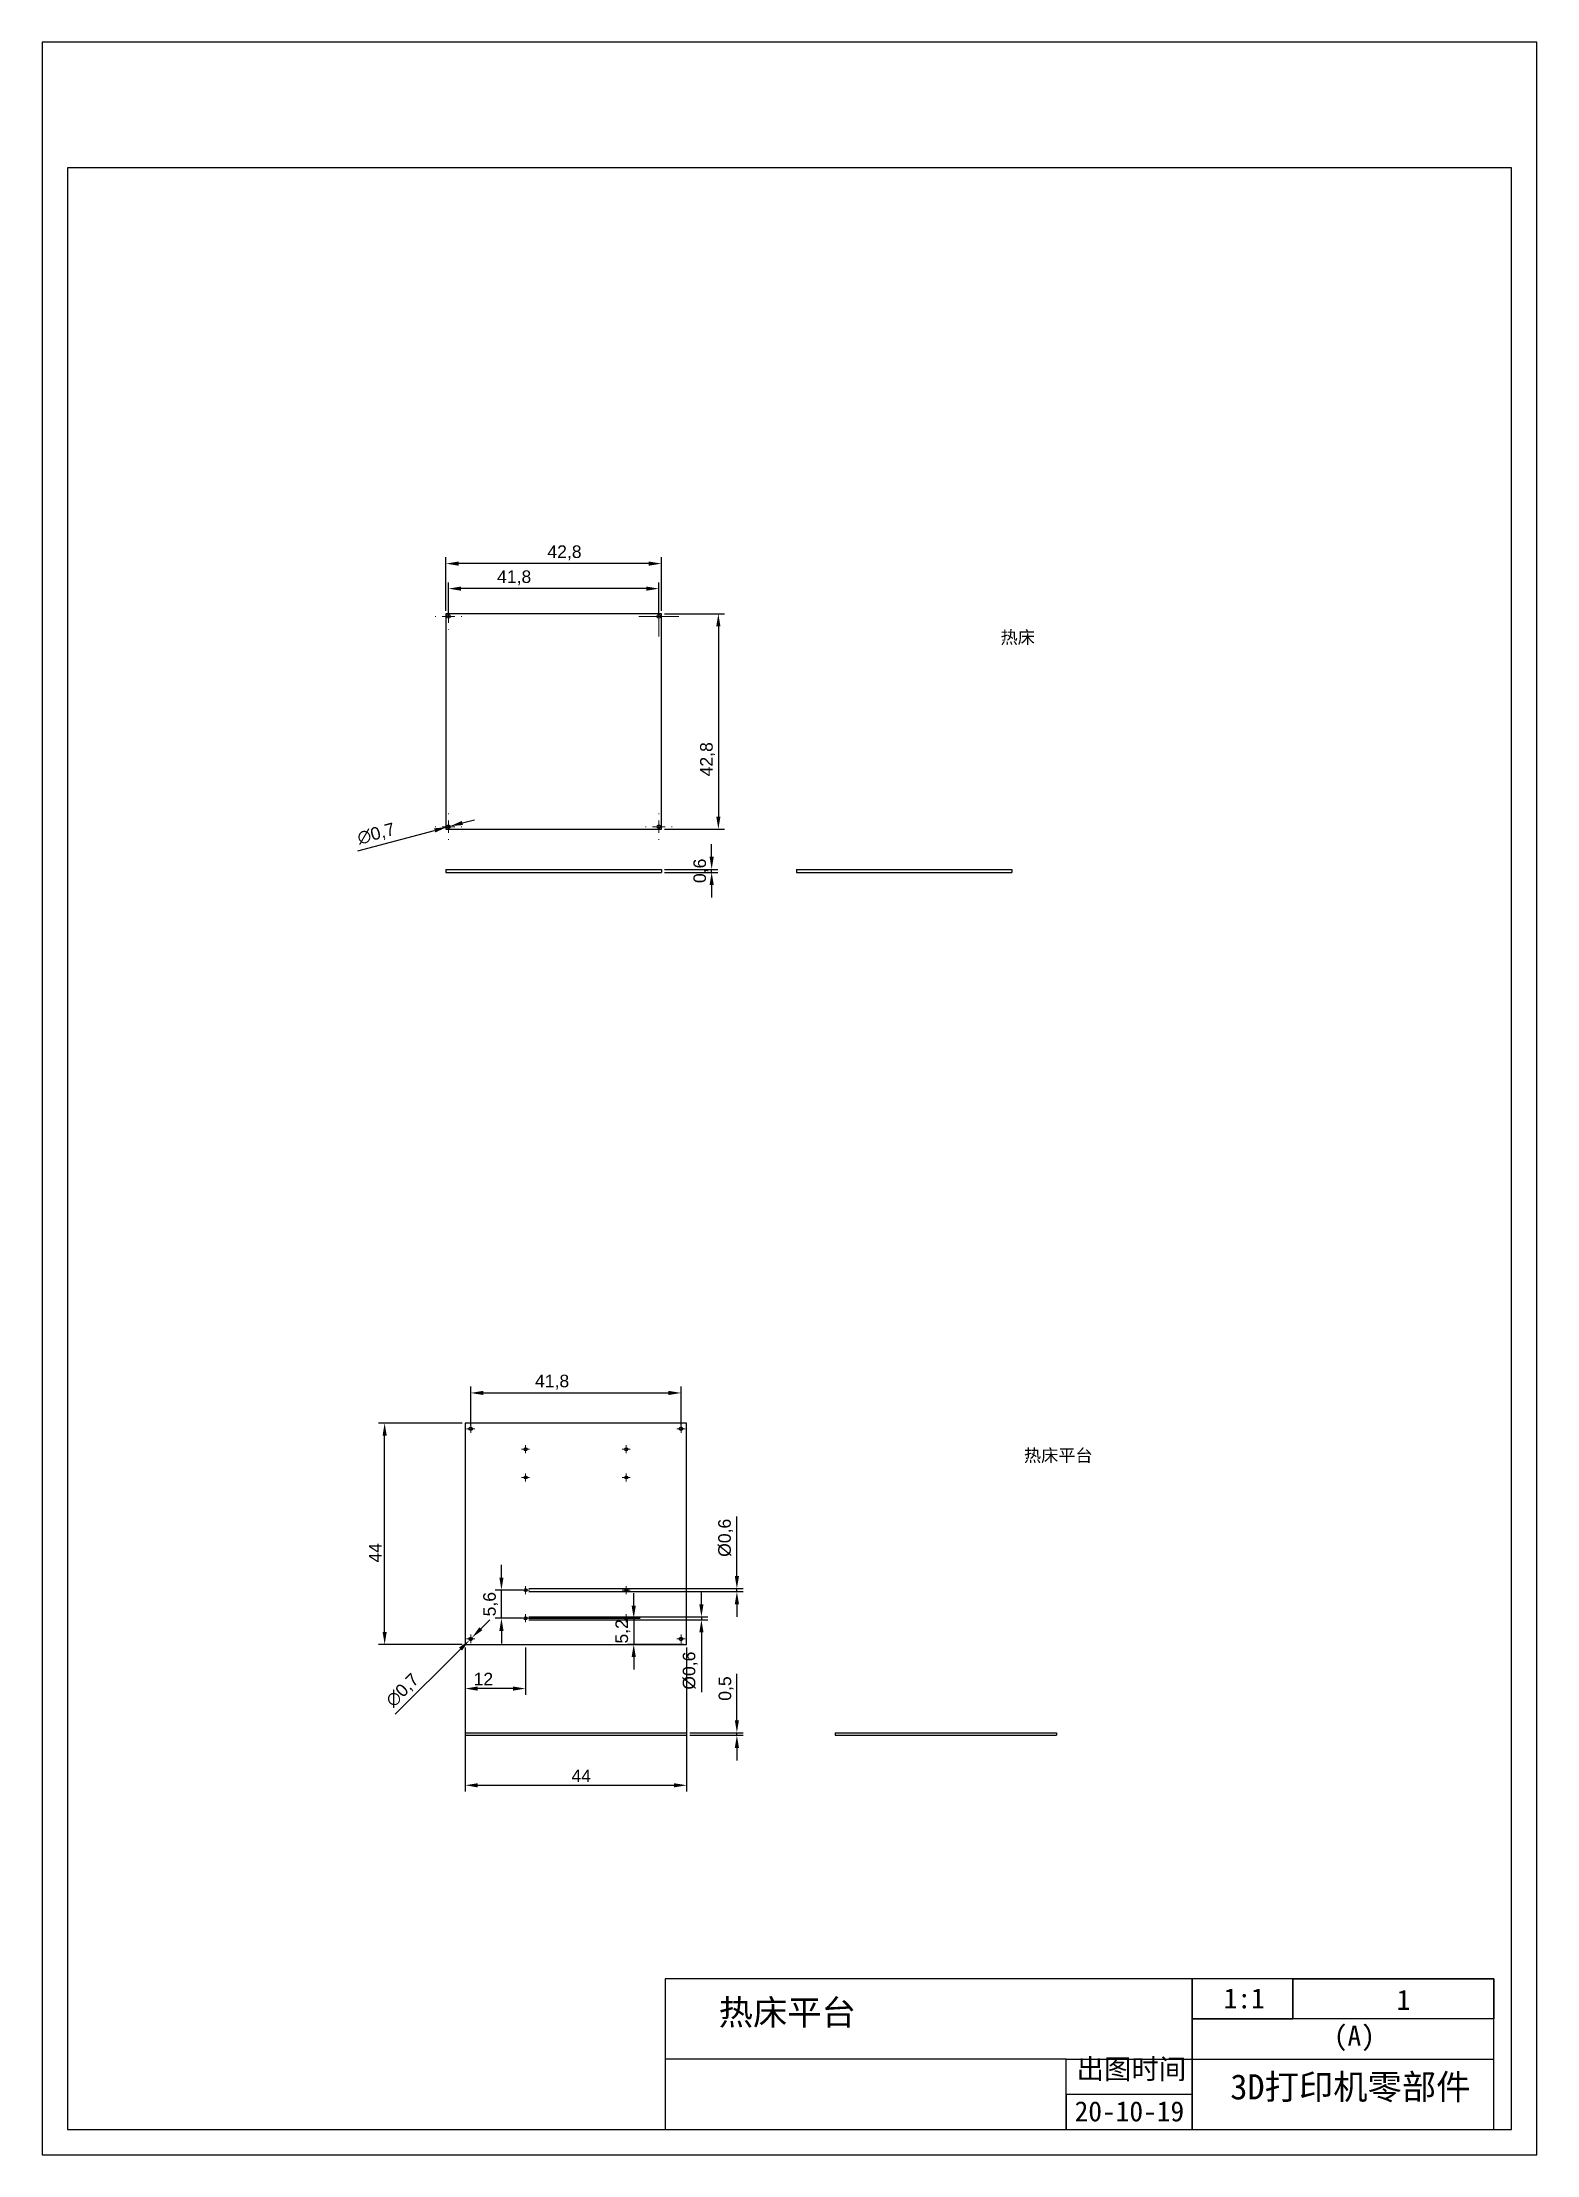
# Model space of a CAD drawing. Header units: millimetres. Extents: x -9 to 2385, y -1365 to 512.
# Drawn here: x 1450.8 to 1747.8, y 84.9 to 504.9 of the extents above; entities that cross this region are included whole.
import ezdxf

# ---------------------------------------------------------------- set-up
doc = ezdxf.new("R2010")
doc.units = ezdxf.units.MM
doc.styles.get("Standard").update_dxf_attribs({"font": 'arial.ttf'})
doc.dimstyles.new('ISO-25', dxfattribs={"dimtxt": 2.5, "dimasz": 2.5, "dimexe": 1.25, "dimexo": 0.625, "dimtad": 1, "dimtxsty": 'Standard', "dimcen": 2.5, "dimclrd": 1, "dimclre": 1, "dimclrt": 1, "dimadec": 0, "dimazin": 0, "dimtfac": 1, "dimtmove": 0, "dimatfit": 3, "dimfxl": 1, "dimtfillclr": 1, "dimarcsym": 0})

msp = doc.modelspace()

# ---------------------------------------------------------------- texts
at = {"char_height": 2.5, "attachment_point": 1}
for s, insert in [('{\\fSimSun|b0|i0|c134|p2;热床}', (1641.2543, 387.805)), ('{\\fSimSun|b0|i0|c134|p2;热床平台}', (1645.9046, 225.142))]:
    msp.add_mtext_dynamic_manual_height_columns(s, width=39.865692, gutter_width=12.5, heights=[0], dxfattribs=dict(at, insert=insert))
at = {"insert": (1685.6011, 117.9575, 420), "char_height": 4, "width": 9.189944, "attachment_point": 1}
msp.add_mtext('{\\fSimSun|b0|i0|c134|p2;1:1}', dxfattribs=at)
at = {"attachment_point": 1}
for s, insert, char_height in [('{\\fSimSun|b0|i0|c134|p2;热床平台}', (1585.2356, 115.6708, 620.1756), 5), ('{\\fSimSun|b0|i0|c134|p2;1}', (1719.9823, 117.6568, 420), 4), ('{\\fSimSun|b0|i0|c134|p2;(A)}', (1707.4833, 110.5256, 420), 4), ('{\\fSimSun|b0|i0|c134|p2;出图时间}', (1656.3458, 103.9163, 1260), 4), ('{\\fSimSun|b0|i0|c0|p2;3D\\fSimSun|b0|i0|c134|p2;打印机零部件}', (1686.9168, 100.8577), 5), ('{\\fSimSun|b0|i0|c134|p2;20-10-19}', (1655.973, 95.4961), 4)]:
    msp.add_mtext(s, dxfattribs=dict(at, insert=insert, char_height=char_height))

# ---------------------------------------------------------------- blocks, each defined once
blk = doc.blocks.new('*D166')
at = {"color": 1, "linetype": 'Continuous', "lineweight": -2, "transparency": 16777216}
for p, q in [((1583.84, 342.92), (1583.84, 345.42)), ((1574.47, 340.42), (1585.09, 340.42)), ((1583.84, 339.82), (1583.84, 340.42)), ((1574.47, 339.82), (1585.09, 339.82)), ((1583.84, 337.32), (1583.84, 334.82))]:
    blk.add_line(p, q, dxfattribs=at)
at = {"color": 1, "linetype": 'Continuous', "transparency": 16777216}
for points in [[(1583.42, 342.92), (1584.26, 342.92), (1583.84, 340.42)], [(1583.42, 337.32), (1584.26, 337.32), (1583.84, 339.82)]]:
    blk.add_solid(points, dxfattribs=at)
at = {"layer": 'Defpoints', "color": 0, "linetype": 'Continuous', "transparency": 16777216}
for p in [(1573.84, 340.42), (1583.84, 340.42), (1573.84, 339.82)]:
    blk.add_point(p, dxfattribs=at)
at = {"color": 1, "linetype": 'Continuous', "lineweight": 18, "transparency": 16777216, "insert": (1580.21, 340.12), "char_height": 2.5, "attachment_point": 2, "rotation": 90}
blk.add_mtext('0,6', dxfattribs=at)
blk = doc.blocks.new('*D167')
at = {"color": 1, "linetype": 'Continuous', "lineweight": -2, "transparency": 16777216}
for p, q in [((1531.04, 391.83), (1531.04, 402.46)), ((1571.34, 401.21), (1533.54, 401.21)), ((1573.84, 391.83), (1573.84, 402.46))]:
    blk.add_line(p, q, dxfattribs=at)
at = {"color": 1, "linetype": 'Continuous', "transparency": 16777216}
for points in [[(1533.54, 401.62), (1533.54, 400.79), (1531.04, 401.21)], [(1571.34, 401.62), (1571.34, 400.79), (1573.84, 401.21)]]:
    blk.add_solid(points, dxfattribs=at)
at = {"layer": 'Defpoints', "color": 0, "linetype": 'Continuous', "transparency": 16777216}
for p in [(1531.04, 401.21), (1531.04, 391.21), (1573.84, 391.21)]:
    blk.add_point(p, dxfattribs=at)
at = {"color": 1, "linetype": 'Continuous', "lineweight": 18, "transparency": 16777216, "insert": (1554.59, 404.83), "char_height": 2.5, "attachment_point": 2}
blk.add_mtext('42,8', dxfattribs=at)
blk = doc.blocks.new('*D168')
at = {"color": 1, "linetype": 'Continuous', "lineweight": -2, "transparency": 16777216}
for p, q in [((1574.47, 391.21), (1586.42, 391.21)), ((1585.17, 388.71), (1585.17, 350.91)), ((1574.47, 348.41), (1586.42, 348.41))]:
    blk.add_line(p, q, dxfattribs=at)
at = {"color": 1, "linetype": 'Continuous', "transparency": 16777216}
for points in [[(1584.75, 388.71), (1585.59, 388.71), (1585.17, 391.21)], [(1584.75, 350.91), (1585.59, 350.91), (1585.17, 348.41)]]:
    blk.add_solid(points, dxfattribs=at)
at = {"layer": 'Defpoints', "color": 0, "linetype": 'Continuous', "transparency": 16777216}
for p in [(1573.84, 391.21), (1573.84, 348.41), (1585.17, 348.41)]:
    blk.add_point(p, dxfattribs=at)
at = {"color": 1, "linetype": 'Continuous', "lineweight": 18, "transparency": 16777216, "insert": (1581.54, 362.31), "char_height": 2.5, "attachment_point": 2, "rotation": 90}
blk.add_mtext('42,8', dxfattribs=at)
blk = doc.blocks.new('*D169')
at = {"color": 1, "linetype": 'Continuous', "lineweight": -2, "transparency": 16777216}
for p, q in [((1531.54, 391.33), (1531.54, 397.48)), ((1570.84, 396.23), (1534.04, 396.23)), ((1573.34, 391.33), (1573.34, 397.48))]:
    blk.add_line(p, q, dxfattribs=at)
at = {"color": 1, "linetype": 'Continuous', "transparency": 16777216}
for points in [[(1534.04, 396.65), (1534.04, 395.81), (1531.54, 396.23)], [(1570.84, 396.65), (1570.84, 395.81), (1573.34, 396.23)]]:
    blk.add_solid(points, dxfattribs=at)
at = {"layer": 'Defpoints', "color": 0, "linetype": 'Continuous', "transparency": 16777216}
for p in [(1531.54, 396.23), (1531.54, 390.71), (1573.34, 390.71)]:
    blk.add_point(p, dxfattribs=at)
at = {"color": 1, "linetype": 'Continuous', "lineweight": 18, "transparency": 16777216, "insert": (1544.59, 399.86), "char_height": 2.5, "attachment_point": 2}
blk.add_mtext('41,8', dxfattribs=at)
blk = doc.blocks.new('*D170')
at = {"color": 1, "linetype": 'Continuous', "lineweight": -2, "transparency": 16777216}
for p, q in [((1531.88, 349), (1531.2, 348.81)), ((1534.29, 349.64), (1536.71, 350.29)), ((1513.52, 344.08), (1528.79, 348.17))]:
    blk.add_line(p, q, dxfattribs=at)
at = {"color": 1, "linetype": 'Continuous', "transparency": 16777216}
for points in [[(1528.68, 348.57), (1528.9, 347.76), (1531.2, 348.81)], [(1534.19, 350.05), (1534.4, 349.24), (1531.88, 349)]]:
    blk.add_solid(points, dxfattribs=at)
at = {"layer": 'Defpoints', "color": 0, "linetype": 'Continuous', "transparency": 16777216}
for p in [(1531.2, 348.81), (1531.88, 349)]:
    blk.add_point(p, dxfattribs=at)
at = {"color": 1, "linetype": 'Continuous', "lineweight": 18, "transparency": 16777216, "insert": (1513.16, 347.82), "char_height": 2.5, "attachment_point": 1, "rotation": 15}
blk.add_mtext('∅0,7', dxfattribs=at)
blk = doc.blocks.new('SW_CENTERMARKSYMBOL_4')
at = {"color": 0, "linetype": 'Continuous', "lineweight": 0}
for p, q in [((-2.5, 0), (-4, 0)), ((0, 0), (-2.5, 0)), ((0, 2.5), (0, 4)), ((0, 0), (0, 2.5)), ((0, 0), (0, -2.5)), ((0, 0), (2.5, 0)), ((2.5, 0), (4, 0)), ((0, -2.5), (0, -4))]:
    blk.add_line(p, q, dxfattribs=at)
blk = doc.blocks.new('SW_CENTERMARKSYMBOL_5')
at = {"color": 0, "linetype": 'Continuous', "lineweight": 0}
for p, q in [((-2.5, 0), (-2.625, 0)), ((0, 0), (-1.25, 0)), ((0, 2.5), (0, 2.625)), ((0, 0), (0, 1.25)), ((0, 0), (0, -1.25)), ((0, 0), (1.25, 0)), ((2.5, 0), (2.625, 0)), ((0, -2.5), (0, -2.625))]:
    blk.add_line(p, q, dxfattribs=at)
blk = doc.blocks.new('SW_CENTERMARKSYMBOL_6')
at = {"color": 0, "linetype": 'Continuous', "lineweight": 0}
for p, q in [((-2.5, 0), (-2.625, 0)), ((0, 0), (-1.25, 0)), ((0, 2.5), (0, 2.625)), ((0, 0), (0, 1.25)), ((0, 0), (0, -1.25)), ((0, 0), (1.25, 0)), ((2.5, 0), (2.625, 0)), ((0, -2.5), (0, -2.625))]:
    blk.add_line(p, q, dxfattribs=at)
blk = doc.blocks.new('SW_CENTERMARKSYMBOL_7')
at = {"color": 0, "linetype": 'Continuous', "lineweight": 0}
for p, q in [((-2.5, 0), (-2.625, 0)), ((0, 0), (-1.25, 0)), ((0, 2.5), (0, 2.625)), ((0, 0), (0, 1.25)), ((0, 0), (0, -1.25)), ((0, 0), (1.25, 0)), ((2.5, 0), (2.625, 0)), ((0, -2.5), (0, -2.625))]:
    blk.add_line(p, q, dxfattribs=at)
blk = doc.blocks.new('*D171')
at = {"color": 1, "linetype": 'Continuous', "lineweight": -2, "transparency": 16777216}
for p, q in [((1588.85, 171.26), (1588.85, 180.46)), ((1579.48, 168.76), (1590.1, 168.76)), ((1579.48, 168.26), (1590.1, 168.26)), ((1588.85, 168.26), (1588.85, 168.76)), ((1588.85, 165.76), (1588.85, 163.26))]:
    blk.add_line(p, q, dxfattribs=at)
at = {"color": 1, "linetype": 'Continuous', "transparency": 16777216}
for points in [[(1588.44, 171.26), (1589.27, 171.26), (1588.85, 168.76)], [(1588.44, 165.76), (1589.27, 165.76), (1588.85, 168.26)]]:
    blk.add_solid(points, dxfattribs=at)
at = {"layer": 'Defpoints', "color": 0, "linetype": 'Continuous', "transparency": 16777216}
for p in [(1578.85, 168.76), (1578.85, 168.26), (1588.85, 168.76)]:
    blk.add_point(p, dxfattribs=at)
at = {"color": 1, "linetype": 'Continuous', "lineweight": 18, "transparency": 16777216, "insert": (1585.22, 177.55), "char_height": 2.5, "attachment_point": 2, "rotation": 90}
blk.add_mtext('0,5', dxfattribs=at)
blk = doc.blocks.new('*D172')
at = {"color": 1, "linetype": 'Continuous', "lineweight": -2, "transparency": 16777216}
for p, q in [((1534.23, 230.32), (1517.6, 230.32)), ((1518.85, 188.82), (1518.85, 227.82)), ((1534.23, 186.32), (1517.6, 186.32))]:
    blk.add_line(p, q, dxfattribs=at)
at = {"color": 1, "linetype": 'Continuous', "transparency": 16777216}
for points in [[(1518.44, 227.82), (1519.27, 227.82), (1518.85, 230.32)], [(1518.44, 188.82), (1519.27, 188.82), (1518.85, 186.32)]]:
    blk.add_solid(points, dxfattribs=at)
at = {"layer": 'Defpoints', "color": 0, "linetype": 'Continuous', "transparency": 16777216}
for p in [(1518.85, 230.32), (1534.85, 230.32), (1534.85, 186.32)]:
    blk.add_point(p, dxfattribs=at)
at = {"color": 1, "linetype": 'Continuous', "lineweight": 18, "transparency": 16777216, "insert": (1515.73, 204.54), "char_height": 2.5, "attachment_point": 2, "rotation": 90}
blk.add_mtext('44', dxfattribs=at)
blk = doc.blocks.new('*D173')
at = {"color": 1, "linetype": 'Continuous', "lineweight": -2, "transparency": 16777216}
for p, q in [((1534.85, 185.69), (1534.85, 157.07)), ((1578.85, 185.69), (1578.85, 157.07)), ((1537.35, 158.32), (1576.35, 158.32))]:
    blk.add_line(p, q, dxfattribs=at)
at = {"color": 1, "linetype": 'Continuous', "transparency": 16777216}
for points in [[(1537.35, 158.73), (1537.35, 157.9), (1534.85, 158.32)], [(1576.35, 158.73), (1576.35, 157.9), (1578.85, 158.32)]]:
    blk.add_solid(points, dxfattribs=at)
at = {"layer": 'Defpoints', "color": 0, "linetype": 'Continuous', "transparency": 16777216}
for p in [(1534.85, 186.32), (1578.85, 186.32), (1578.85, 158.32)]:
    blk.add_point(p, dxfattribs=at)
at = {"color": 1, "linetype": 'Continuous', "lineweight": 18, "transparency": 16777216, "insert": (1557.92, 161.44), "char_height": 2.5, "attachment_point": 2}
blk.add_mtext('44', dxfattribs=at)
blk = doc.blocks.new('*D174')
at = {"color": 1, "linetype": 'Continuous', "lineweight": -2, "transparency": 16777216}
for p, q in [((1535.95, 229.84), (1535.95, 237.57)), ((1538.45, 236.32), (1575.25, 236.32)), ((1577.75, 229.84), (1577.75, 237.57))]:
    blk.add_line(p, q, dxfattribs=at)
at = {"color": 1, "linetype": 'Continuous', "transparency": 16777216}
for points in [[(1538.45, 236.74), (1538.45, 235.91), (1535.95, 236.32)], [(1575.25, 236.74), (1575.25, 235.91), (1577.75, 236.32)]]:
    blk.add_solid(points, dxfattribs=at)
at = {"layer": 'Defpoints', "color": 0, "linetype": 'Continuous', "transparency": 16777216}
for p in [(1577.75, 236.32), (1535.95, 229.22), (1577.75, 229.22)]:
    blk.add_point(p, dxfattribs=at)
at = {"color": 1, "linetype": 'Continuous', "lineweight": 18, "transparency": 16777216, "insert": (1552.13, 239.95), "char_height": 2.5, "attachment_point": 2}
blk.add_mtext('41,8', dxfattribs=at)
blk = doc.blocks.new('*D175')
at = {"color": 1, "linetype": 'Continuous', "lineweight": -2, "transparency": 16777216}
for p, q in [((1537.97, 189.43), (1539.74, 191.2)), ((1520.97, 172.43), (1533.94, 185.4)), ((1536.2, 187.67), (1535.71, 187.17))]:
    blk.add_line(p, q, dxfattribs=at)
at = {"color": 1, "linetype": 'Continuous', "transparency": 16777216}
for points in [[(1537.67, 189.73), (1538.26, 189.14), (1536.2, 187.67)], [(1533.64, 185.7), (1534.23, 185.11), (1535.71, 187.17)]]:
    blk.add_solid(points, dxfattribs=at)
at = {"layer": 'Defpoints', "color": 0, "linetype": 'Continuous', "transparency": 16777216}
for p in [(1535.71, 187.17), (1536.2, 187.67)]:
    blk.add_point(p, dxfattribs=at)
at = {"color": 1, "linetype": 'Continuous', "lineweight": 18, "transparency": 16777216, "insert": (1518.78, 175.49), "char_height": 2.5, "attachment_point": 1, "rotation": 45}
blk.add_mtext('∅0,7', dxfattribs=at)
blk = doc.blocks.new('*D176')
at = {"color": 1, "linetype": 'Continuous', "lineweight": -2, "transparency": 16777216}
for p, q in [((1581.8, 194.32), (1581.8, 196.82)), ((1547.48, 191.82), (1583.05, 191.82)), ((1547.48, 191.22), (1583.05, 191.22)), ((1581.8, 191.82), (1581.8, 191.22)), ((1581.8, 188.72), (1581.8, 176.85))]:
    blk.add_line(p, q, dxfattribs=at)
at = {"color": 1, "linetype": 'Continuous', "transparency": 16777216}
for points in [[(1581.39, 194.32), (1582.22, 194.32), (1581.8, 191.82)], [(1581.39, 188.72), (1582.22, 188.72), (1581.8, 191.22)]]:
    blk.add_solid(points, dxfattribs=at)
at = {"layer": 'Defpoints', "color": 0, "linetype": 'Continuous', "transparency": 16777216}
for p in [(1546.85, 191.82), (1546.85, 191.22), (1581.8, 191.22)]:
    blk.add_point(p, dxfattribs=at)
at = {"color": 1, "linetype": 'Continuous', "lineweight": 18, "transparency": 16777216, "insert": (1578.09, 181.11), "char_height": 2.5, "attachment_point": 2, "rotation": 90}
blk.add_mtext('%%c0,6', dxfattribs=at)
blk = doc.blocks.new('*D177')
at = {"color": 1, "linetype": 'Continuous', "lineweight": -2, "transparency": 16777216}
for p, q in [((1588.85, 199.92), (1588.85, 211.78)), ((1547.48, 197.42), (1590.1, 197.42)), ((1588.85, 196.82), (1588.85, 197.42)), ((1547.48, 196.82), (1590.1, 196.82)), ((1588.85, 194.32), (1588.85, 191.82))]:
    blk.add_line(p, q, dxfattribs=at)
at = {"color": 1, "linetype": 'Continuous', "transparency": 16777216}
for points in [[(1588.44, 199.92), (1589.27, 199.92), (1588.85, 197.42)], [(1588.44, 194.32), (1589.27, 194.32), (1588.85, 196.82)]]:
    blk.add_solid(points, dxfattribs=at)
at = {"layer": 'Defpoints', "color": 0, "linetype": 'Continuous', "transparency": 16777216}
for p in [(1546.85, 197.42), (1546.85, 196.82), (1588.85, 196.82)]:
    blk.add_point(p, dxfattribs=at)
at = {"color": 1, "linetype": 'Continuous', "lineweight": 18, "transparency": 16777216, "insert": (1585.14, 207.52), "char_height": 2.5, "attachment_point": 2, "rotation": 90}
blk.add_mtext('%%c0,6', dxfattribs=at)
blk = doc.blocks.new('*D178')
at = {"color": 1, "linetype": 'Continuous', "lineweight": -2, "transparency": 16777216}
for p, q in [((1542.06, 199.62), (1542.06, 202.12)), ((1546.23, 197.12), (1540.81, 197.12)), ((1542.06, 191.52), (1542.06, 197.12)), ((1546.23, 191.52), (1540.81, 191.52)), ((1542.06, 189.02), (1542.06, 186.52))]:
    blk.add_line(p, q, dxfattribs=at)
at = {"color": 1, "linetype": 'Continuous', "transparency": 16777216}
for points in [[(1541.65, 199.62), (1542.48, 199.62), (1542.06, 197.12)], [(1541.65, 189.02), (1542.48, 189.02), (1542.06, 191.52)]]:
    blk.add_solid(points, dxfattribs=at)
at = {"layer": 'Defpoints', "color": 0, "linetype": 'Continuous', "transparency": 16777216}
for p in [(1542.06, 197.12), (1546.85, 197.12), (1546.85, 191.52)]:
    blk.add_point(p, dxfattribs=at)
at = {"color": 1, "linetype": 'Continuous', "lineweight": 18, "transparency": 16777216, "insert": (1538.43, 194.32), "char_height": 2.5, "attachment_point": 2, "rotation": 90}
blk.add_mtext('5,6', dxfattribs=at)
blk = doc.blocks.new('*D179')
at = {"color": 1, "linetype": 'Continuous', "lineweight": -2, "transparency": 16777216}
for p, q in [((1568.35, 194.02), (1568.35, 196.52)), ((1547.48, 191.52), (1569.6, 191.52)), ((1568.35, 191.52), (1568.35, 186.32)), ((1578.23, 186.32), (1567.1, 186.32)), ((1568.35, 183.82), (1568.35, 181.32))]:
    blk.add_line(p, q, dxfattribs=at)
at = {"color": 1, "linetype": 'Continuous', "transparency": 16777216}
for points in [[(1567.93, 194.02), (1568.77, 194.02), (1568.35, 191.52)], [(1567.93, 183.82), (1568.77, 183.82), (1568.35, 186.32)]]:
    blk.add_solid(points, dxfattribs=at)
at = {"layer": 'Defpoints', "color": 0, "linetype": 'Continuous', "transparency": 16777216}
for p in [(1546.85, 191.52), (1568.35, 186.32), (1578.85, 186.32)]:
    blk.add_point(p, dxfattribs=at)
at = {"color": 1, "linetype": 'Continuous', "lineweight": 18, "transparency": 16777216, "insert": (1564.72, 188.92), "char_height": 2.5, "attachment_point": 2, "rotation": 90}
blk.add_mtext('5,2', dxfattribs=at)
blk = doc.blocks.new('*D180')
at = {"color": 1, "linetype": 'Continuous', "lineweight": -2, "transparency": 16777216}
for p, q in [((1534.85, 185.69), (1534.85, 176.29)), ((1546.85, 185.69), (1546.85, 176.29)), ((1544.35, 177.54), (1537.35, 177.54))]:
    blk.add_line(p, q, dxfattribs=at)
at = {"color": 1, "linetype": 'Continuous', "transparency": 16777216}
for points in [[(1537.35, 177.96), (1537.35, 177.13), (1534.85, 177.54)], [(1544.35, 177.96), (1544.35, 177.13), (1546.85, 177.54)]]:
    blk.add_solid(points, dxfattribs=at)
at = {"layer": 'Defpoints', "color": 0, "linetype": 'Continuous', "transparency": 16777216}
for p in [(1534.85, 186.32), (1546.85, 186.32), (1534.85, 177.54)]:
    blk.add_point(p, dxfattribs=at)
at = {"color": 1, "linetype": 'Continuous', "lineweight": 18, "transparency": 16777216, "insert": (1538.47, 180.68), "char_height": 2.5, "attachment_point": 2}
blk.add_mtext('12', dxfattribs=at)
blk = doc.blocks.new('SW_CENTERMARKSYMBOL_8')
at = {"color": 0, "linetype": 'Continuous', "lineweight": 0}
for p, q in [((-0.5, 0), (-0.85, 0)), ((0, 0), (-0.5, 0)), ((0, 0.5), (0, 0.85)), ((0, 0), (0, 0.5)), ((0, 0), (0, -0.5)), ((0, 0), (0.5, 0)), ((0.5, 0), (0.85, 0)), ((0, -0.5), (0, -0.85))]:
    blk.add_line(p, q, dxfattribs=at)
blk = doc.blocks.new('SW_CENTERMARKSYMBOL_9')
at = {"color": 0, "linetype": 'Continuous', "lineweight": 0}
for p, q in [((-0.5, 0), (-0.85, 0)), ((0, 0), (-0.5, 0)), ((0, 0.5), (0, 0.85)), ((0, 0), (0, 0.5)), ((0, 0), (0, -0.5)), ((0, 0), (0.5, 0)), ((0.5, 0), (0.85, 0)), ((0, -0.5), (0, -0.85))]:
    blk.add_line(p, q, dxfattribs=at)
blk = doc.blocks.new('SW_CENTERMARKSYMBOL_10')
at = {"color": 0, "linetype": 'Continuous', "lineweight": 0}
for p, q in [((-0.5, 0), (-0.85, 0)), ((0, 0), (-0.5, 0)), ((0, 0.5), (0, 0.85)), ((0, 0), (0, 0.5)), ((0, 0), (0, -0.5)), ((0, 0), (0.5, 0)), ((0.5, 0), (0.85, 0)), ((0, -0.5), (0, -0.85))]:
    blk.add_line(p, q, dxfattribs=at)
blk = doc.blocks.new('SW_CENTERMARKSYMBOL_11')
at = {"color": 0, "linetype": 'Continuous', "lineweight": 0}
for p, q in [((-0.5, 0), (-0.85, 0)), ((0, 0), (-0.5, 0)), ((0, 0.5), (0, 0.85)), ((0, 0), (0, 0.5)), ((0, 0), (0, -0.5)), ((0, 0), (0.5, 0)), ((0.5, 0), (0.85, 0)), ((0, -0.5), (0, -0.85))]:
    blk.add_line(p, q, dxfattribs=at)
blk = doc.blocks.new('SW_CENTERMARKSYMBOL_12')
at = {"color": 0, "linetype": 'Continuous', "lineweight": 0}
for p, q in [((-0.5, 0), (-0.8, 0)), ((0, 0), (-0.5, 0)), ((0, 0.5), (0, 0.8)), ((0, 0), (0, 0.5)), ((0, 0), (0, -0.5)), ((0, 0), (0.5, 0)), ((0.5, 0), (0.8, 0)), ((0, -0.5), (0, -0.8))]:
    blk.add_line(p, q, dxfattribs=at)
blk = doc.blocks.new('SW_CENTERMARKSYMBOL_13')
at = {"color": 0, "linetype": 'Continuous', "lineweight": 0}
for p, q in [((-0.5, 0), (-0.8, 0)), ((0, 0), (-0.5, 0)), ((0, 0.5), (0, 0.8)), ((0, 0), (0, 0.5)), ((0, 0), (0, -0.5)), ((0, 0), (0.5, 0)), ((0.5, 0), (0.8, 0)), ((0, -0.5), (0, -0.8))]:
    blk.add_line(p, q, dxfattribs=at)
blk = doc.blocks.new('SW_CENTERMARKSYMBOL_14')
at = {"color": 0, "linetype": 'Continuous', "lineweight": 0}
for p, q in [((-0.5, 0), (-0.8, 0)), ((0, 0), (-0.5, 0)), ((0, 0.5), (0, 0.8)), ((0, 0), (0, 0.5)), ((0, 0), (0, -0.5)), ((0, 0), (0.5, 0)), ((0.5, 0), (0.8, 0)), ((0, -0.5), (0, -0.8))]:
    blk.add_line(p, q, dxfattribs=at)
blk = doc.blocks.new('SW_CENTERMARKSYMBOL_15')
at = {"color": 0, "linetype": 'Continuous', "lineweight": 0}
for p, q in [((-0.5, 0), (-0.8, 0)), ((0, 0), (-0.5, 0)), ((0, 0.5), (0, 0.8)), ((0, 0), (0, 0.5)), ((0, 0), (0, -0.5)), ((0, 0), (0.5, 0)), ((0.5, 0), (0.8, 0)), ((0, -0.5), (0, -0.8))]:
    blk.add_line(p, q, dxfattribs=at)
blk = doc.blocks.new('SW_CENTERMARKSYMBOL_16')
at = {"color": 0, "linetype": 'Continuous', "lineweight": 0}
for p, q in [((-0.5, 0), (-0.8, 0)), ((0, 0), (-0.5, 0)), ((0, 0.5), (0, 0.8)), ((0, 0), (0, 0.5)), ((0, 0), (0, -0.5)), ((0, 0), (0.5, 0)), ((0.5, 0), (0.8, 0)), ((0, -0.5), (0, -0.8))]:
    blk.add_line(p, q, dxfattribs=at)
blk = doc.blocks.new('SW_CENTERMARKSYMBOL_17')
at = {"color": 0, "linetype": 'Continuous', "lineweight": 0}
for p, q in [((-0.5, 0), (-0.8, 0)), ((0, 0), (-0.5, 0)), ((0, 0.5), (0, 0.8)), ((0, 0), (0, 0.5)), ((0, 0), (0, -0.5)), ((0, 0), (0.5, 0)), ((0.5, 0), (0.8, 0)), ((0, -0.5), (0, -0.8))]:
    blk.add_line(p, q, dxfattribs=at)
blk = doc.blocks.new('SW_CENTERMARKSYMBOL_18')
at = {"color": 0, "linetype": 'Continuous', "lineweight": 0}
for p, q in [((-0.5, 0), (-0.8, 0)), ((0, 0), (-0.5, 0)), ((0, 0.5), (0, 0.8)), ((0, 0), (0, 0.5)), ((0, 0), (0, -0.5)), ((0, 0), (0.5, 0)), ((0.5, 0), (0.8, 0)), ((0, -0.5), (0, -0.8))]:
    blk.add_line(p, q, dxfattribs=at)
blk = doc.blocks.new('SW_CENTERMARKSYMBOL_19')
at = {"color": 0, "linetype": 'Continuous', "lineweight": 0}
for p, q in [((-0.5, 0), (-0.8, 0)), ((0, 0), (-0.5, 0)), ((0, 0.5), (0, 0.8)), ((0, 0), (0, 0.5)), ((0, 0), (0, -0.5)), ((0, 0), (0.5, 0)), ((0.5, 0), (0.8, 0)), ((0, -0.5), (0, -0.8))]:
    blk.add_line(p, q, dxfattribs=at)

# ---------------------------------------------------------------- dimensions: what is measured, and where the dimension line sits
at = {"color": 7, "linetype": 'Continuous', "lineweight": 18}
for base, p1, p2, picture, middle in [((1531.0413, 401.2051), (1573.8413, 391.2051), (1531.0413, 391.2051), '*D167', (1554.5886, 401.2051)), ((1531.5413, 396.2299), (1573.3413, 390.7051), (1531.5413, 390.7051), '*D169', (1544.5918, 396.2299)), ((1577.7543, 236.3219), (1535.9543, 229.2176), (1577.7543, 229.2176), '*D174', (1552.1292, 236.3219)), ((1578.8543, 158.3176), (1534.8543, 186.3176), (1578.8543, 186.3176), '*D173', (1557.9222, 158.3176)), ((1534.8543, 177.5426), (1546.8543, 186.3176), (1534.8543, 186.3176), '*D180', (1538.4716, 177.5426))]:
    dim = msp.add_linear_dim(base=base, p1=p1, p2=p2, dimstyle='ISO-25', dxfattribs=at)
    dim.commit()
    dim.dimension.update_dxf_attribs({"geometry": picture, "text_midpoint": middle, "dimtype": 160})
for base, p1, p2, picture, middle in [((1585.1707, 348.4051), (1573.8413, 391.2051), (1573.8413, 348.4051), '*D168', (1585.1707, 362.306)), ((1583.8413, 340.4222), (1573.8413, 339.8222), (1573.8413, 340.4222), '*D166', (1583.8413, 340.1222)), ((1518.8543, 230.3176), (1534.8543, 186.3176), (1534.8543, 230.3176), '*D172', (1518.8543, 204.5357)), ((1542.0632, 197.1176), (1546.8543, 191.5176), (1546.8543, 197.1176), '*D178', (1542.0632, 194.3176)), ((1568.3491, 186.3176), (1546.8543, 191.5176), (1578.8543, 186.3176), '*D179', (1568.3491, 188.9176)), ((1588.8543, 168.7574), (1578.8543, 168.2574), (1578.8543, 168.7574), '*D171', (1588.8543, 177.5489))]:
    dim = msp.add_linear_dim(base=base, p1=p1, p2=p2, angle=90, dimstyle='ISO-25', dxfattribs=at)
    dim.commit()
    dim.dimension.update_dxf_attribs({"geometry": picture, "text_midpoint": middle, "dimtype": 160})
for p1, p2, picture, middle in [((1531.8794, 348.9957), (1531.2032, 348.8145), '*D170', (1517.6328, 345.1783)), ((1536.2018, 187.665), (1535.7068, 187.1701), '*D175', (1523.978, 175.4412))]:
    dim = msp.add_diameter_dim_2p(p1=p1, p2=p2, dimstyle='ISO-25', dxfattribs=at)
    dim.commit()
    dim.dimension.update_dxf_attribs({"geometry": picture, "text_midpoint": middle, "dimtype": 163})
for base, p1, p2, picture, middle in [((1588.8543, 196.8176), (1546.8543, 197.4176), (1546.8543, 196.8176), '*D177', (1588.8543, 207.5216)), ((1581.8044, 191.2176), (1546.8543, 191.8176), (1546.8543, 191.2176), '*D176', (1581.8044, 181.1136))]:
    dim = msp.add_linear_dim(base=base, p1=p1, p2=p2, angle=90, text='%%c<>', dimstyle='ISO-25', dxfattribs=at)
    dim.commit()
    dim.dimension.update_dxf_attribs({"geometry": picture, "text_midpoint": middle, "dimtype": 160})

# ---------------------------------------------------------------- linework, layer by layer
at = {"color": 7, "linetype": 'Continuous', "lineweight": 25}
for p, q in [((1531.0413, 391.2051), (1531.0413, 348.4051)), ((1573.8413, 391.2051), (1531.0413, 391.2051)), ((1573.8413, 348.4051), (1573.8413, 391.2051)), ((1531.0413, 348.4051), (1573.8413, 348.4051)), ((1531.0413, 340.4222), (1531.0413, 339.8222)), ((1531.0413, 340.4222), (1573.8413, 340.4222)), ((1573.8413, 340.4222), (1573.8413, 339.8222)), ((1600.667, 340.4222), (1600.667, 339.8222)), ((1600.667, 340.4222), (1643.467, 340.4222)), ((1643.467, 340.4222), (1643.467, 339.8222)), ((1531.0413, 339.8222), (1573.8413, 339.8222)), ((1600.667, 339.8222), (1643.467, 339.8222)), ((1578.8543, 230.3176), (1534.8543, 230.3176)), ((1534.8543, 230.3176), (1534.8543, 186.3176)), ((1578.8543, 186.3176), (1578.8543, 230.3176)), ((1534.8543, 186.3176), (1578.8543, 186.3176)), ((1534.8543, 168.7574), (1534.8543, 168.2574)), ((1534.8543, 168.7574), (1578.8543, 168.7574)), ((1534.8543, 168.2574), (1578.8543, 168.2574)), ((1578.8543, 168.7574), (1578.8543, 168.2574)), ((1608.3543, 168.7574), (1608.3543, 168.2574)), ((1608.3543, 168.7574), (1652.3543, 168.7574)), ((1608.3543, 168.2574), (1652.3543, 168.2574)), ((1652.3543, 168.7574), (1652.3543, 168.2574))]:
    msp.add_line(p, q, dxfattribs=at)
for p, q in [((1574.5765, 119.8608, 420), (1574.5765, 89.8608, 420)), ((1599.3082, 119.8608, 420), (1574.5765, 119.8608, 420)), ((1699.3082, 119.8608, 420), (1599.3082, 119.8608, 420)), ((1679.3082, 89.8608, 420), (1679.3082, 119.8608, 420)), ((1679.3082, 119.8608, 420), (1679.3082, 111.8608, 420)), ((1699.3082, 111.8608, 420), (1699.3082, 119.8608, 420)), ((1699.3082, 111.8608, 420), (1699.3082, 119.8608, 420)), ((1699.3082, 119.8608, 420), (1739.3082, 119.8608, 420)), ((1739.3082, 119.8608, 420), (1699.3082, 119.8608, 420)), ((1699.3082, 119.8608, 420), (1699.3082, 111.8608, 420)), ((1739.3082, 89.8608, 420), (1739.3082, 119.8608, 420)), ((1739.3082, 119.8608, 420), (1739.3082, 111.8608, 420)), ((1679.3082, 111.8608, 420), (1699.3082, 111.8608, 420)), ((1699.3082, 111.8608, 420), (1679.3082, 111.8608, 420)), ((1679.3082, 111.8608, 420), (1679.3082, 89.8608, 420)), ((1739.3082, 111.8608, 420), (1699.3082, 111.8608, 420)), ((1654.3082, 103.8608, 420), (1574.5765, 103.8608, 420)), ((1654.3082, 89.8608, 420), (1654.3082, 103.8608, 420)), ((1654.3082, 103.8608, 420), (1679.3082, 103.8608, 420)), ((1679.3082, 89.8608, 420), (1679.3082, 103.8608, 420)), ((1679.3082, 103.8608, 420), (1739.3082, 103.8608, 420)), ((1679.3082, 96.8608, 420), (1654.3082, 96.8608, 420)), ((1654.3082, 96.8608, 420), (1654.3082, 89.8608, 420)), ((1599.3082, 89.8608, 420), (1614.3082, 89.8608, 420)), ((1614.3082, 89.8608, 420), (1654.3082, 89.8608, 420)), ((1654.3082, 89.8608, 420), (1679.3082, 89.8608, 420))]:
    msp.add_line(p, q)
for points in [[(1450.8082, 504.8608), (1450.8082, 84.8608), (1747.8082, 84.8608), (1747.8082, 504.8608)], [(1455.8082, 479.8608), (1455.8082, 89.8608), (1742.8082, 89.8608), (1742.8082, 479.8608)]]:
    msp.add_lwpolyline(points, close=True)
for centre, radius in [((1531.5413, 390.7051), 0.35), ((1573.3413, 390.7051), 0.35), ((1531.5413, 348.9051), 0.35), ((1573.3413, 348.9051), 0.35), ((1535.9543, 229.2176), 0.35), ((1577.7543, 229.2176), 0.35), ((1546.8543, 225.1176), 0.3), ((1566.8543, 225.1176), 0.3), ((1546.8543, 219.5176), 0.3), ((1566.8543, 219.5176), 0.3), ((1546.8543, 197.1176), 0.3), ((1566.8543, 197.1176), 0.3), ((1546.8543, 191.5176), 0.3), ((1566.8543, 191.5176), 0.3), ((1535.9543, 187.4176), 0.35), ((1577.7543, 187.4176), 0.35)]:
    msp.add_circle(centre, radius, dxfattribs=at)

# ---------------------------------------------------------------- block references
at = {"color": 7, "linetype": 'Continuous', "lineweight": 0}
for name, p in [('SW_CENTERMARKSYMBOL_7', (1531.5413, 390.7051)), ('SW_CENTERMARKSYMBOL_4', (1573.3413, 390.7051)), ('SW_CENTERMARKSYMBOL_6', (1531.5413, 348.9051)), ('SW_CENTERMARKSYMBOL_5', (1573.3413, 348.9051)), ('SW_CENTERMARKSYMBOL_11', (1535.9543, 229.2176)), ('SW_CENTERMARKSYMBOL_10', (1577.7543, 229.2176)), ('SW_CENTERMARKSYMBOL_17', (1546.8543, 225.1176)), ('SW_CENTERMARKSYMBOL_16', (1566.8543, 225.1176)), ('SW_CENTERMARKSYMBOL_18', (1546.8543, 219.5176)), ('SW_CENTERMARKSYMBOL_15', (1566.8543, 219.5176)), ('SW_CENTERMARKSYMBOL_19', (1546.8543, 197.1176)), ('SW_CENTERMARKSYMBOL_14', (1566.8543, 197.1176)), ('SW_CENTERMARKSYMBOL_12', (1546.8543, 191.5176)), ('SW_CENTERMARKSYMBOL_13', (1566.8543, 191.5176)), ('SW_CENTERMARKSYMBOL_8', (1535.9543, 187.4176)), ('SW_CENTERMARKSYMBOL_9', (1577.7543, 187.4176))]:
    msp.add_blockref(name, p, dxfattribs=at)

msp.set_redraw_order([(e.dxf.handle, doc.entitydb.next_handle()) for e in msp.query("TEXT MTEXT ATTDEF DIMENSION ARC_DIMENSION")])  # texts and dimensions are drawn at this point

doc.saveas('drawing.dxf')
